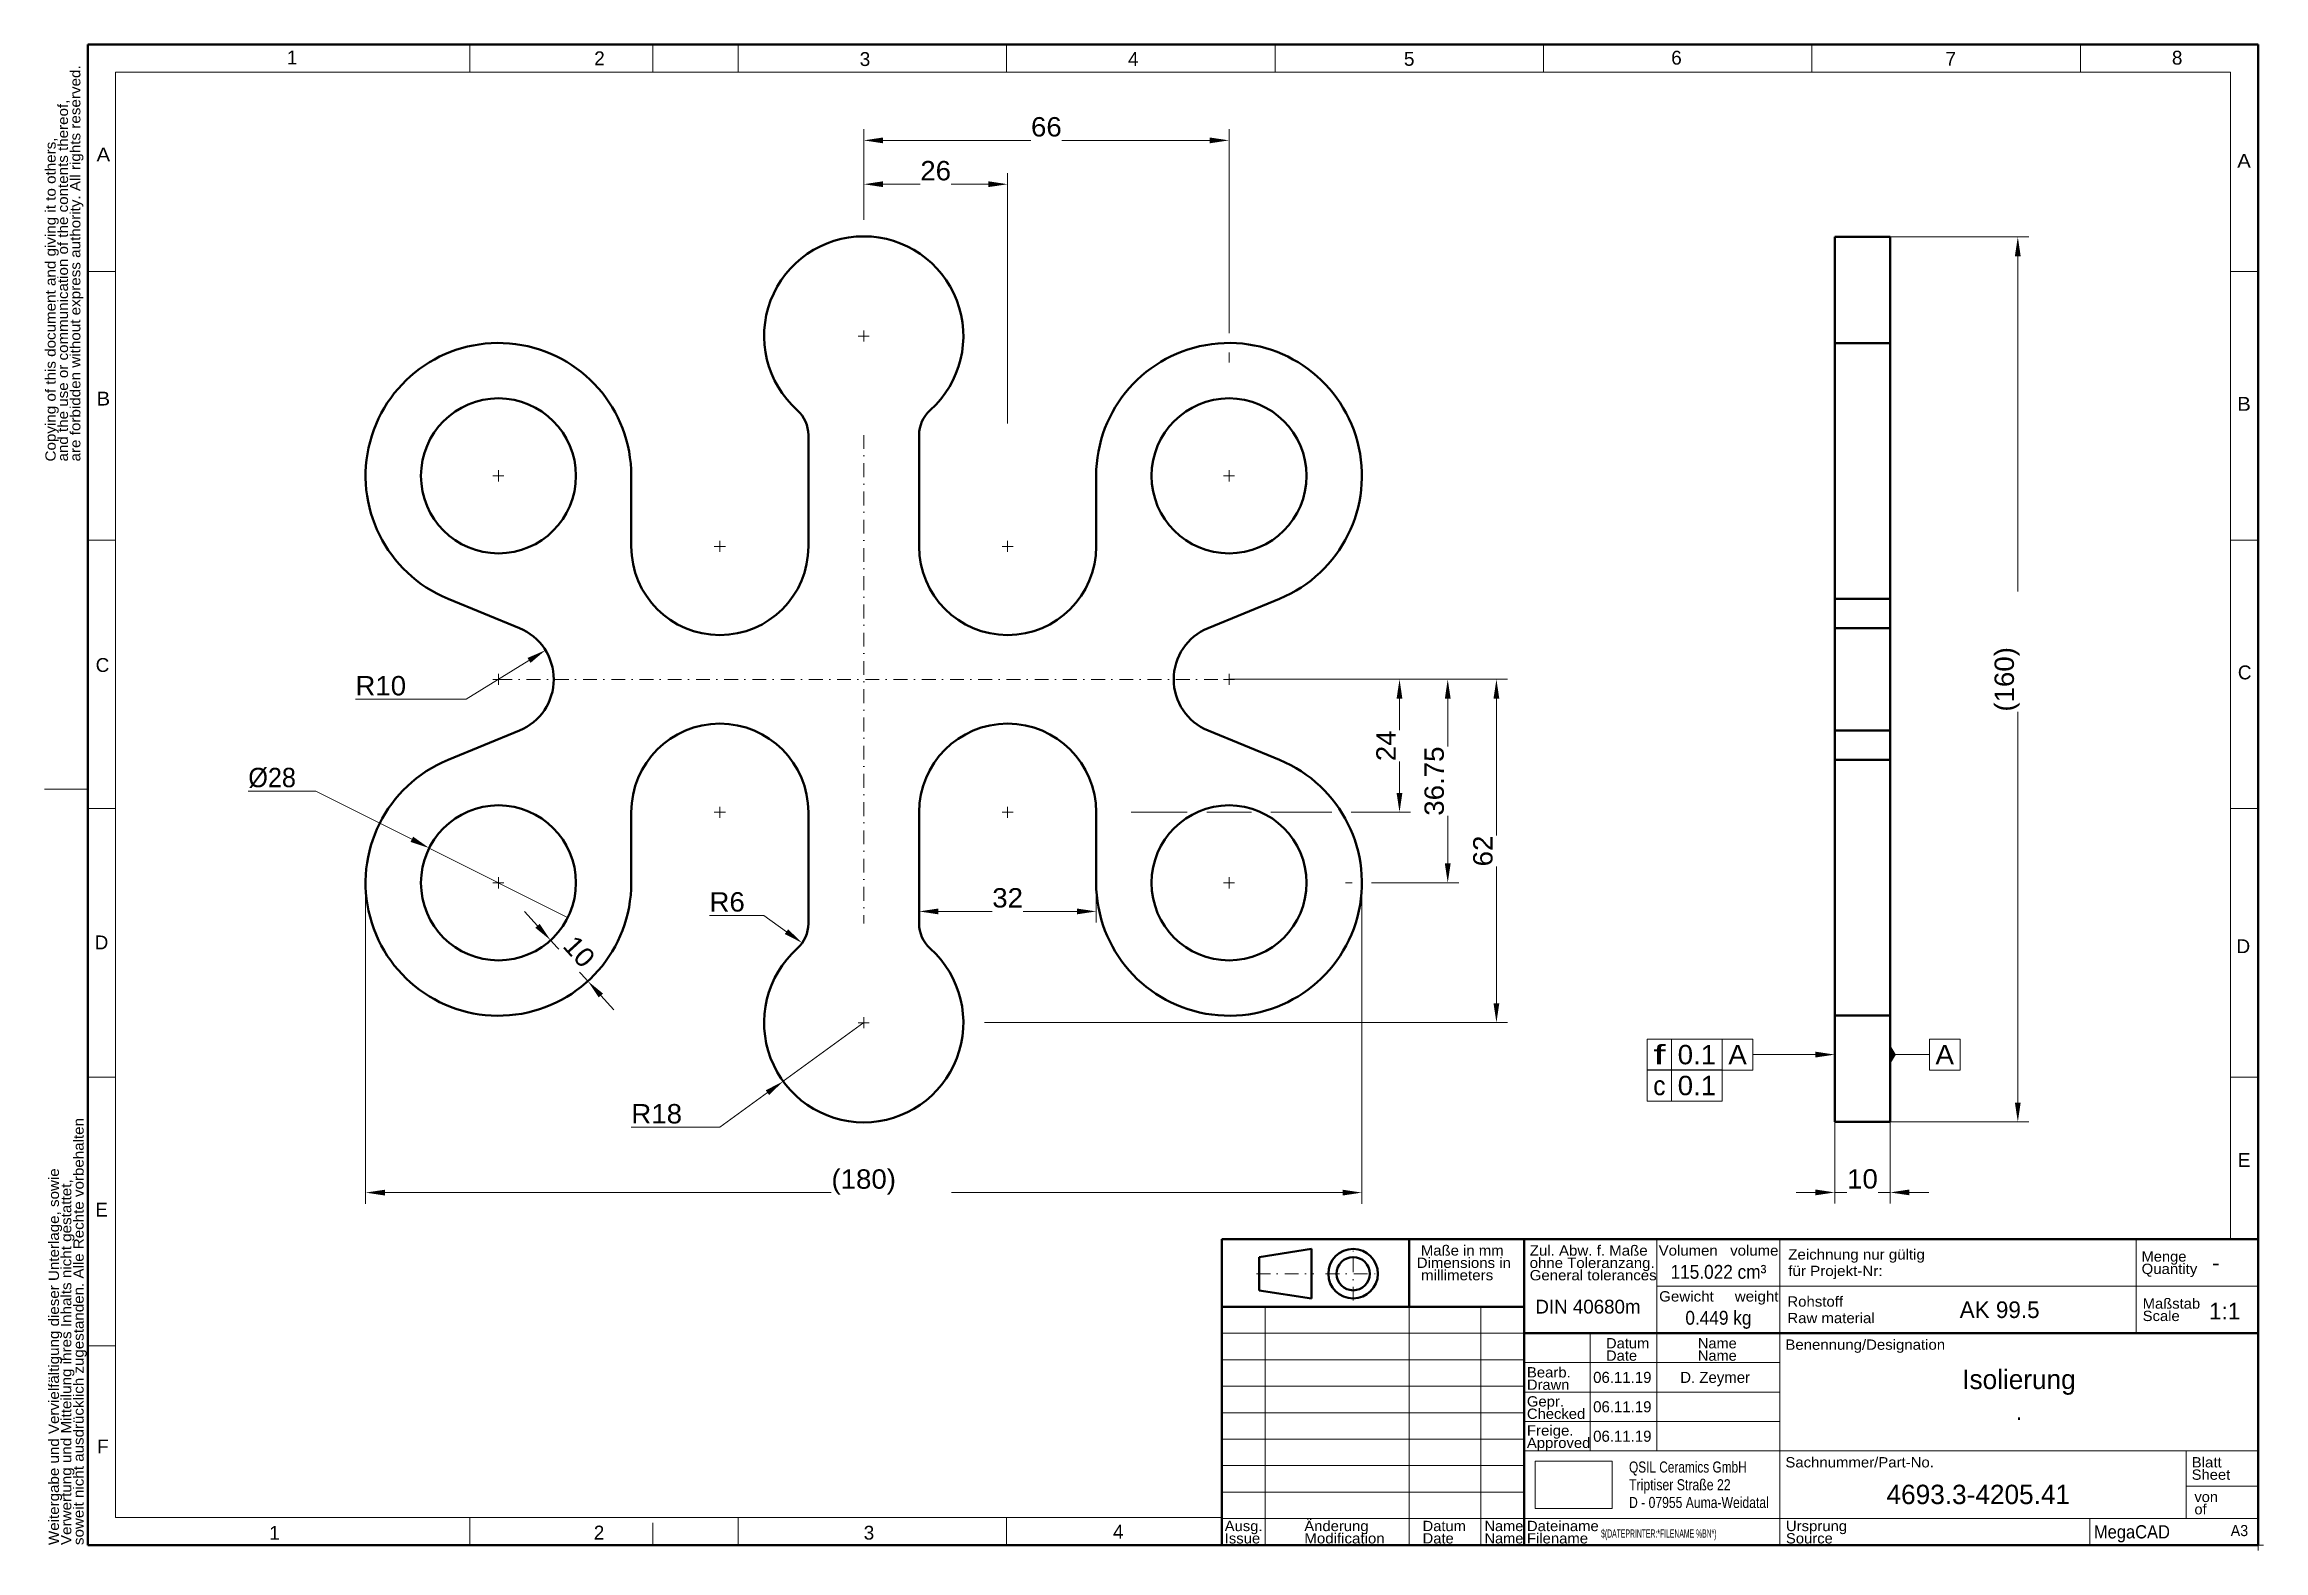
# Model space of a CAD drawing. Header units: millimetres. Extents: x -665 to -264, y 166 to 438.
import ezdxf
from ezdxf.enums import TextEntityAlignment as Align

# ---------------------------------------------------------------- set-up
doc = ezdxf.new("R2010")
doc.units = ezdxf.units.MM
doc.header["$LTSCALE"] = 5
doc.header["$PDMODE"] = 2
doc.header["$PDSIZE"] = 1
doc.linetypes.add('AUSGEZOGEN', pattern=[0])
doc.linetypes.add('DASHDOT', pattern=[1, 0.5, -0.25, 0, -0.25])
for name, color, linetype, true_color in [('Layer0', 9, 'Continuous', 0xc0c0c0), ('Layer1', 18, 'Continuous', 0x000000), ('Layer10', 18, 'Continuous', 0x000000), ('Layer100', 18, 'Continuous', 0x000000), ('Layer12', 18, 'Continuous', 0x000000), ('Layer15', 18, 'Continuous', 0x000000), ('Layer17', 18, 'Continuous', 0x000000), ('Layer30', 18, 'Continuous', 0x000000), ('Layer5', 18, 'Continuous', 0x000000), ('Layer6', 18, 'Continuous', 0x000000)]:
    doc.layers.add(name, color=color, linetype=linetype, true_color=true_color)
doc.styles.add('Arial', font='')
doc.styles.add('Frutiger Light', font='arial.ttf')
doc.styles.add('Open Sans', font='')
doc.styles.add('Toleranzfont', font='IGES1003.SHX')
doc.styles.get('Arial').set_extended_font_data('Arial')
doc.styles.get('Open Sans').set_extended_font_data('Arial')
doc.dimstyles.new('ISO-25', dxfattribs={"dimtxt": 2.5, "dimasz": 2.5, "dimexe": 1.25, "dimexo": 0.625, "dimtad": 1, "dimtxsty": 'Standard', "dimcen": 2.5, "dimadec": 0, "dimazin": 0, "dimtfac": 1, "dimtmove": 0, "dimatfit": 3, "dimfxl": 1, "dimarcsym": 0})
picture_1 = doc.add_image_def('image1.jpg', size_in_pixel=(1820, 1115))

msp = doc.modelspace()

# ---------------------------------------------------------------- texts
at = {"layer": 'Layer30', "color": 18, "linetype": 'AUSGEZOGEN', "lineweight": 18, "true_color": 0x000000, "style": 'Frutiger Light'}
for s, rotation, width, p, p2 in [('are forbidden without express authority. All rights reserved.', 90, 1.05714, (-658.453, 362.682), (-658.453, 434.223)), ('and the use or communication of the contents thereof,', 90, 1.052982, (-660.685, 362.682), (-660.685, 428.023)), ('Copying of this document and giving it to others,', 90, 1.055685, (-662.917, 362.682), (-662.917, 421.181)), ('soweit nicht ausdrücklich zugestanden. Alle Rechte vorbehalten', 90, 1.051996, (-657.856, 167), (-657.856, 244.116)), ('Weitergabe und Vervielfältigung dieser Unterlage, sowie', 90, 1.052363, (-662.32, 167), (-662.32, 235.029)), ('Verwertung und Mitteilung ihres Inhalts nicht gestattet,', 90, 1.056961, (-660.088, 167), (-660.088, 233.042)), (' Maße in mm', 0, 1.035405, (-417, 219.278), (-401.316, 219.278)), ('Zul. Abw. f. Maße', 0, 1.047792, (-396.6, 219.268), (-375.283, 219.268)), ('Volumen   volume', 0, 1.041412, (-373.299, 219.268), (-351.66, 219.268)), ('Dimensions in', 0, 1.04248, (-417, 217.046), (-400.005, 217.046)), (' millimeters', 0, 1.05196, (-417, 214.814), (-403.192, 214.814)), ('ohne Toleranzang.', 0, 1.042736, (-396.6, 217.036), (-374.028, 217.036)), ('General tolerances', 0, 1.045848, (-396.6, 214.804), (-373.661, 214.804)), ('für Projekt-Nr:', 0, 1.054652, (-349.888, 215.582), (-332.847, 215.582)), ('Zeichnung nur gültig', 0, 1.049381, (-349.888, 218.558), (-325.205, 218.558)), ('Quantity', 0, 1.040922, (-286.046, 215.954), (-275.982, 215.954)), ('Menge', 0, 1.020204, (-286.046, 218.186), (-277.949, 218.186)), ('Raw material', 0, 1.042036, (-350.052, 207.076), (-334.268, 207.076)), ('Rohstoff', 0, 1.04207, (-350.052, 210.052), (-339.977, 210.052)), ('Scale', 0, 1.029797, (-285.85, 207.454), (-279.163, 207.454)), ('Maßstab', 0, 1.028282, (-285.85, 209.686), (-275.465, 209.686)), ('Name', 0, 1.013658, (-366.209, 202.518), (-359.19, 202.518)), ('Name', 0, 1.013658, (-366.209, 200.286), (-359.19, 200.286)), ('Benennung/Designation', 0, 1.041516, (-350.4, 202.268), (-321.542, 202.268)), ('Drawn', 0, 1.023147, (-397.1, 195.036), (-389.425, 195.036)), ('Bearb.', 0, 1.034044, (-397.1, 197.268), (-389.191, 197.268)), ('Gepr.', 0, 1.029797, (-397.1, 192.018), (-390.413, 192.018)), ('Checked', 0, 1.02781, (-397.1, 189.786), (-386.57, 189.786)), ('Freige.', 0, 1.042099, (-397.1, 186.768), (-388.68, 186.768)), ('Approved', 0, 1.031625, (-397.1, 184.536), (-385.637, 184.536)), ('Sachnummer/Part-No.', 0, 1.038704, (-350.4, 181.018), (-323.575, 181.018)), ('Sheet', 0, 1.028308, (-277, 178.786), (-270.025, 178.786)), ('Blatt', 0, 1.045618, (-277, 181.018), (-271.568, 181.018)), ('von', 0, 1.016467, (-276.5, 174.768), (-272.246, 174.768)), ('of', 0, 1.015747, (-276.5, 172.536), (-274.301, 172.536)), ('Ausg.', 0, 1.029036, (-451.699, 169.518), (-444.868, 169.518)), ('Issue', 0, 1.032905, (-451.699, 167.286), (-445.29, 167.286)), ('Änderung', 0, 1.031153, (-437.32, 169.518), (-425.713, 169.518)), ('Modification', 0, 1.048175, (-437.32, 167.286), (-422.802, 167.286)), ('Datum', 0, 1.022613, (-415.947, 169.518), (-408.128, 169.518)), ('Date', 0, 1.024976, (-415.947, 167.286), (-410.327, 167.286)), ('Name', 0, 1.013658, (-404.764, 169.518), (-397.744, 169.518)), ('Name', 0, 1.013658, (-404.764, 167.286), (-397.744, 167.286)), ('Dateiname', 0, 1.033504, (-397.1, 169.518), (-384.126, 169.518)), ('Filename', 0, 1.034159, (-397.1, 167.286), (-386.059, 167.286)), ('Source', 0, 1.029057, (-350.3, 167.286), (-341.836, 167.286)), ('Ursprung', 0, 1.034159, (-350.3, 169.518), (-339.259, 169.518))]:
    msp.add_text(s, height=1.86, rotation=rotation, dxfattribs=dict(at, width=width)).set_placement(p, p2, align=Align.FIT)
at = {"layer": 'Layer30', "color": 18, "linetype": 'AUSGEZOGEN', "lineweight": 18, "true_color": 0x000000}
for s, height, style, width, p, p2 in [('1', 2.5, 'Arial', 0.979381, (-621.149, 434.378), (-619.249, 434.378)), ('2', 2.5, 'Arial', 0.979381, (-565.613, 434.237), (-563.713, 434.237)), ('3', 2.5, 'Arial', 0.979381, (-517.644, 434.101), (-515.744, 434.101)), ('4', 2.5, 'Arial', 0.979381, (-469.174, 434.117), (-467.274, 434.117)), ('5', 2.5, 'Arial', 0.979381, (-419.321, 434.14), (-417.421, 434.14)), ('6', 2.5, 'Arial', 0.979381, (-371.031, 434.351), (-369.131, 434.351)), ('7', 2.5, 'Arial', 0.979381, (-321.476, 434.14), (-319.576, 434.14)), ('8', 2.5, 'Arial', 0.979381, (-280.567, 434.351), (-278.667, 434.351)), ('A', 2.5, 'Arial', 1.059792, (-655.538, 416.862), (-653.072, 416.862)), ('A', 2.5, 'Arial', 1.059792, (-268.773, 415.723), (-266.307, 415.723)), ('B', 2.5, 'Arial', 1.059792, (-655.538, 372.789), (-653.072, 372.789)), ('B', 2.5, 'Arial', 1.059792, (-268.773, 371.834), (-266.307, 371.834)), ('C', 2.5, 'Arial', 0.978836, (-655.69, 324.675), (-653.223, 324.675)), ('C', 2.5, 'Arial', 0.978836, (-268.658, 323.337), (-266.191, 323.337)), ('D', 2.5, 'Arial', 0.978836, (-655.875, 274.582), (-653.408, 274.582)), ('D', 2.5, 'Arial', 0.978836, (-268.899, 273.889), (-266.432, 273.889)), ('E', 2.5, 'Arial', 0.973863, (-268.658, 235.297), (-266.391, 235.297)), ('E', 2.5, 'Arial', 0.973863, (-655.759, 226.331), (-653.493, 226.331)), ('Datum', 1.86, 'Frutiger Light', 1.022613, (-382.814, 202.518), (-374.995, 202.518)), ('Date', 1.86, 'Frutiger Light', 1.024976, (-382.814, 200.286), (-377.194, 200.286)), ('F', 2.5, 'Arial', 0.976944, (-655.421, 183.55), (-653.338, 183.55)), ('1', 2.5, 'Arial', 0.979381, (-624.312, 167.964), (-622.412, 167.964)), ('2', 2.5, 'Arial', 0.979381, (-565.692, 168.002), (-563.792, 168.002)), ('3', 2.5, 'Arial', 0.979381, (-516.924, 167.981), (-515.024, 167.981)), ('4', 2.5, 'Arial', 0.979381, (-471.886, 168.158), (-469.986, 168.158)), ('MegaCAD', 2.384, 'Frutiger Light', 0.89516, (-294.662, 168.199), (-280.923, 168.199))]:
    msp.add_text(s, height=height, dxfattribs=dict(at, style=style, width=width)).set_placement(p, p2, align=Align.FIT)

# ---------------------------------------------------------------- blocks, each defined once
blk = doc.blocks.new('*D1')
at = {"layer": 'Layer6', "linetype": 'AUSGEZOGEN', "lineweight": 18, "true_color": 0x000000}
for points in [[(-516.92, 412.75), (-513.42, 412.23), (-513.42, 413.28)], [(-490.92, 412.75), (-494.42, 413.28), (-494.42, 412.23)]]:
    blk.add_hatch(color=18, dxfattribs=at).paths.add_polyline_path(points, flags=0)
at = {"layer": 'Layer6', "color": 18, "linetype": 'AUSGEZOGEN', "lineweight": 18, "true_color": 0x000000}
for p, q in [((-516.92, 406.34), (-516.92, 414.75)), ((-490.92, 369.52), (-490.92, 414.75)), ((-513.42, 412.75), (-494.42, 412.75))]:
    blk.add_line(p, q, dxfattribs=at)
at = {"color": 18, "linetype": 'AUSGEZOGEN', "lineweight": 18, "true_color": 0x000000}
blk.add_wipeout([(-506.7, 412.4), (-501.15, 412.4), (-501.15, 418), (-506.7, 418)], dxfattribs=at).dxf.layer = 'Layer6'
at = {"layer": 'Layer6', "color": 18, "linetype": 'AUSGEZOGEN', "lineweight": 18, "true_color": 0x000000, "style": 'Arial', "width": 1.022938}
blk.add_text('26', height=3.5, dxfattribs=at).set_placement((-506.7, 413.45), (-501.15, 413.45), align=Align.FIT)
blk = doc.blocks.new('*D2')
at = {"layer": 'Layer6', "linetype": 'AUSGEZOGEN', "lineweight": 18, "true_color": 0x000000}
for points in [[(-516.92, 420.67), (-513.42, 420.14), (-513.42, 421.19)], [(-450.92, 420.67), (-454.42, 421.19), (-454.42, 420.14)]]:
    blk.add_hatch(color=18, dxfattribs=at).paths.add_polyline_path(points, flags=0)
at = {"layer": 'Layer6', "color": 18, "linetype": 'AUSGEZOGEN', "lineweight": 18, "true_color": 0x000000}
for p, q in [((-516.92, 414.5), (-516.92, 422.67)), ((-450.92, 385.84), (-450.92, 422.67)), ((-513.42, 420.67), (-454.42, 420.67)), ((-516.92, 406.48), (-516.92, 411)), ((-450.92, 380.57), (-450.92, 382.34))]:
    blk.add_line(p, q, dxfattribs=at)
at = {"color": 18, "linetype": 'AUSGEZOGEN', "lineweight": 18, "true_color": 0x000000}
blk.add_wipeout([(-486.7, 420.32), (-481.15, 420.32), (-481.15, 425.92), (-486.7, 425.92)], dxfattribs=at).dxf.layer = 'Layer6'
at = {"layer": 'Layer6', "color": 18, "linetype": 'AUSGEZOGEN', "lineweight": 18, "true_color": 0x000000, "style": 'Arial', "width": 1.022938}
blk.add_text('66', height=3.5, dxfattribs=at).set_placement((-486.7, 421.37), (-481.15, 421.37), align=Align.FIT)
blk = doc.blocks.new('*D3')
at = {"layer": 'Layer6', "linetype": 'AUSGEZOGEN', "lineweight": 18, "true_color": 0x000000}
for points in [[(-420.12, 323.34), (-420.65, 319.84), (-419.6, 319.84)], [(-420.12, 299.34), (-419.6, 302.84), (-420.65, 302.84)]]:
    blk.add_hatch(color=18, dxfattribs=at).paths.add_polyline_path(points, flags=0)
at = {"layer": 'Layer6', "color": 18, "linetype": 'AUSGEZOGEN', "lineweight": 18, "true_color": 0x000000}
for p, q in [((-450.92, 323.34), (-418.12, 323.34)), ((-420.12, 319.84), (-420.12, 302.84)), ((-468.58, 299.34), (-458.46, 299.34)), ((-454.96, 299.34), (-446.89, 299.34)), ((-443.39, 299.34), (-432.34, 299.34)), ((-428.84, 299.34), (-418.12, 299.34))]:
    blk.add_line(p, q, dxfattribs=at)
at = {"color": 18, "linetype": 'AUSGEZOGEN', "lineweight": 18, "true_color": 0x000000}
blk.add_wipeout([(-419.77, 308.56), (-419.77, 314.12), (-425.37, 314.12), (-425.37, 308.56)], dxfattribs=at).dxf.layer = 'Layer6'
at = {"layer": 'Layer6', "color": 18, "linetype": 'AUSGEZOGEN', "lineweight": 18, "true_color": 0x000000, "style": 'Arial', "width": 1.022938}
blk.add_text('24', height=3.5, rotation=90, dxfattribs=at).set_placement((-420.82, 308.56), (-420.82, 314.12), align=Align.FIT)
blk = doc.blocks.new('*D4')
at = {"layer": 'Layer6', "linetype": 'AUSGEZOGEN', "lineweight": 18, "true_color": 0x000000}
for points in [[(-411.41, 323.34), (-411.93, 319.84), (-410.88, 319.84)], [(-411.41, 286.59), (-410.88, 290.09), (-411.93, 290.09)]]:
    blk.add_hatch(color=18, dxfattribs=at).paths.add_polyline_path(points, flags=0)
at = {"layer": 'Layer6', "color": 18, "linetype": 'AUSGEZOGEN', "lineweight": 18, "true_color": 0x000000}
for p, q in [((-450.92, 323.34), (-421.87, 323.34)), ((-418.37, 323.34), (-409.41, 323.34)), ((-411.41, 319.84), (-411.41, 290.09)), ((-429.87, 286.59), (-428.67, 286.59)), ((-425.17, 286.59), (-409.41, 286.59))]:
    blk.add_line(p, q, dxfattribs=at)
at = {"color": 18, "linetype": 'AUSGEZOGEN', "lineweight": 18, "true_color": 0x000000}
blk.add_wipeout([(-411.06, 298.71), (-411.06, 311.21), (-416.66, 311.21), (-416.66, 298.71)], dxfattribs=at).dxf.layer = 'Layer6'
at = {"layer": 'Layer6', "color": 18, "linetype": 'AUSGEZOGEN', "lineweight": 18, "true_color": 0x000000, "style": 'Arial', "width": 1.022938}
blk.add_text('36.75', height=3.5, rotation=90, dxfattribs=at).set_placement((-412.11, 298.71), (-412.11, 311.21), align=Align.FIT)
blk = doc.blocks.new('*D5')
at = {"layer": 'Layer6', "linetype": 'AUSGEZOGEN', "lineweight": 18, "true_color": 0x000000}
for points in [[(-402.61, 323.34), (-403.14, 319.84), (-402.09, 319.84)], [(-402.61, 261.34), (-402.09, 264.84), (-403.14, 264.84)]]:
    blk.add_hatch(color=18, dxfattribs=at).paths.add_polyline_path(points, flags=0)
at = {"layer": 'Layer6', "color": 18, "linetype": 'AUSGEZOGEN', "lineweight": 18, "true_color": 0x000000}
for p, q in [((-411.41, 323.34), (-400.61, 323.34)), ((-402.61, 319.84), (-402.61, 264.84)), ((-495.1, 261.34), (-400.61, 261.34))]:
    blk.add_line(p, q, dxfattribs=at)
at = {"color": 18, "linetype": 'AUSGEZOGEN', "lineweight": 18, "true_color": 0x000000}
blk.add_wipeout([(-402.26, 289.56), (-402.26, 295.12), (-407.86, 295.12), (-407.86, 289.56)], dxfattribs=at).dxf.layer = 'Layer6'
at = {"layer": 'Layer6', "color": 18, "linetype": 'AUSGEZOGEN', "lineweight": 18, "true_color": 0x000000, "style": 'Arial', "width": 1.022938}
blk.add_text('62', height=3.5, rotation=90, dxfattribs=at).set_placement((-403.31, 289.56), (-403.31, 295.12), align=Align.FIT)
blk = doc.blocks.new('*D6')
at = {"layer": 'Layer6', "linetype": 'AUSGEZOGEN', "lineweight": 18, "true_color": 0x000000}
for points in [[(-506.92, 281.43), (-503.42, 280.9), (-503.42, 281.95)], [(-474.92, 281.43), (-478.42, 281.95), (-478.42, 280.9)]]:
    blk.add_hatch(color=18, dxfattribs=at).paths.add_polyline_path(points, flags=0)
at = {"layer": 'Layer6', "color": 18, "linetype": 'AUSGEZOGEN', "lineweight": 18, "true_color": 0x000000}
for p, q in [((-506.92, 289.28), (-506.92, 279.43)), ((-474.92, 286.59), (-474.92, 279.43)), ((-503.42, 281.43), (-478.42, 281.43))]:
    blk.add_line(p, q, dxfattribs=at)
at = {"color": 18, "linetype": 'AUSGEZOGEN', "lineweight": 18, "true_color": 0x000000}
blk.add_wipeout([(-493.7, 281.08), (-488.15, 281.08), (-488.15, 286.68), (-493.7, 286.68)], dxfattribs=at).dxf.layer = 'Layer6'
at = {"layer": 'Layer6', "color": 18, "linetype": 'AUSGEZOGEN', "lineweight": 18, "true_color": 0x000000, "style": 'Arial', "width": 1.022938}
blk.add_text('32', height=3.5, dxfattribs=at).set_placement((-493.7, 282.13), (-488.15, 282.13), align=Align.FIT)
blk = doc.blocks.new('*D7')
at = {"layer": 'Layer6', "linetype": 'AUSGEZOGEN', "lineweight": 18, "true_color": 0x000000}
for points in [[(-606.92, 230.65), (-603.42, 230.12), (-603.42, 231.17)], [(-426.92, 230.65), (-430.42, 231.17), (-430.42, 230.12)]]:
    blk.add_hatch(color=18, dxfattribs=at).paths.add_polyline_path(points, flags=0)
at = {"layer": 'Layer6', "color": 18, "linetype": 'AUSGEZOGEN', "lineweight": 18, "true_color": 0x000000}
for p, q in [((-606.92, 286.59), (-606.92, 228.65)), ((-426.92, 286.59), (-426.92, 228.65)), ((-603.42, 230.65), (-430.42, 230.65))]:
    blk.add_line(p, q, dxfattribs=at)
at = {"color": 18, "linetype": 'AUSGEZOGEN', "lineweight": 18, "true_color": 0x000000}
blk.add_wipeout([(-522.75, 230.3), (-511.1, 230.3), (-511.1, 235.9), (-522.75, 235.9)], dxfattribs=at).dxf.layer = 'Layer6'
at = {"layer": 'Layer6', "color": 18, "linetype": 'AUSGEZOGEN', "lineweight": 18, "true_color": 0x000000, "style": 'Arial', "width": 1.016129}
blk.add_text('(', height=3.5, dxfattribs=at).set_placement((-522.75, 231.35), (-521.09, 231.35), align=Align.FIT)
at = {"color": 18, "linetype": 'AUSGEZOGEN', "lineweight": 18, "true_color": 0x000000}
blk.add_wipeout([(-521.09, 230.3), (-509.45, 230.3), (-509.45, 235.9), (-521.09, 235.9)], dxfattribs=at).dxf.layer = 'Layer6'
at = {"layer": 'Layer6', "color": 18, "linetype": 'AUSGEZOGEN', "lineweight": 18, "true_color": 0x000000, "style": 'Arial', "width": 1.022938}
blk.add_text('180', height=3.5, dxfattribs=at).set_placement((-521.09, 231.35), (-512.76, 231.35), align=Align.FIT)
at = {"color": 18, "linetype": 'AUSGEZOGEN', "lineweight": 18, "true_color": 0x000000}
blk.add_wipeout([(-512.76, 230.3), (-501.11, 230.3), (-501.11, 235.9), (-512.76, 235.9)], dxfattribs=at).dxf.layer = 'Layer6'
at = {"layer": 'Layer6', "color": 18, "linetype": 'AUSGEZOGEN', "lineweight": 18, "true_color": 0x000000, "style": 'Arial', "width": 1.016129}
blk.add_text(')', height=3.5, dxfattribs=at).set_placement((-512.76, 231.35), (-511.1, 231.35), align=Align.FIT)
blk = doc.blocks.new('*D8')
at = {"layer": 'Layer6', "linetype": 'AUSGEZOGEN', "lineweight": 18, "true_color": 0x000000}
for points in [[(-308.41, 403.25), (-308.94, 399.75), (-307.89, 399.75)], [(-308.41, 243.42), (-307.89, 246.92), (-308.94, 246.92)]]:
    blk.add_hatch(color=18, dxfattribs=at).paths.add_polyline_path(points, flags=0)
at = {"layer": 'Layer6', "color": 18, "linetype": 'AUSGEZOGEN', "lineweight": 18, "true_color": 0x000000}
for p, q in [((-336.48, 403.25), (-306.41, 403.25)), ((-308.41, 246.92), (-308.41, 399.75)), ((-336.48, 243.42), (-306.41, 243.42))]:
    blk.add_line(p, q, dxfattribs=at)
at = {"color": 18, "linetype": 'AUSGEZOGEN', "lineweight": 18, "true_color": 0x000000}
blk.add_wipeout([(-308.06, 317.52), (-308.06, 329.16), (-313.66, 329.16), (-313.66, 317.52)], dxfattribs=at).dxf.layer = 'Layer6'
at = {"layer": 'Layer6', "color": 18, "linetype": 'AUSGEZOGEN', "lineweight": 18, "true_color": 0x000000, "style": 'Arial', "width": 1.016129}
blk.add_text('(', height=3.5, rotation=90, dxfattribs=at).set_placement((-309.11, 317.52), (-309.11, 319.17), align=Align.FIT)
at = {"color": 18, "linetype": 'AUSGEZOGEN', "lineweight": 18, "true_color": 0x000000}
blk.add_wipeout([(-308.06, 319.17), (-308.06, 330.81), (-313.66, 330.81), (-313.66, 319.17)], dxfattribs=at).dxf.layer = 'Layer6'
at = {"layer": 'Layer6', "color": 18, "linetype": 'AUSGEZOGEN', "lineweight": 18, "true_color": 0x000000, "style": 'Arial', "width": 1.022938}
blk.add_text('160', height=3.5, rotation=90, dxfattribs=at).set_placement((-309.11, 319.17), (-309.11, 327.5), align=Align.FIT)
at = {"color": 18, "linetype": 'AUSGEZOGEN', "lineweight": 18, "true_color": 0x000000}
blk.add_wipeout([(-308.06, 327.5), (-308.06, 339.15), (-313.66, 339.15), (-313.66, 327.5)], dxfattribs=at).dxf.layer = 'Layer6'
at = {"layer": 'Layer6', "color": 18, "linetype": 'AUSGEZOGEN', "lineweight": 18, "true_color": 0x000000, "style": 'Arial', "width": 1.016129}
blk.add_text(')', height=3.5, rotation=90, dxfattribs=at).set_placement((-309.11, 327.5), (-309.11, 329.16), align=Align.FIT)
blk = doc.blocks.new('*D9')
at = {"layer": 'Layer6', "linetype": 'AUSGEZOGEN', "lineweight": 18, "true_color": 0x000000}
for points in [[(-341.48, 230.68), (-344.98, 231.21), (-344.98, 230.16)], [(-331.48, 230.68), (-327.98, 230.16), (-327.98, 231.21)]]:
    blk.add_hatch(color=18, dxfattribs=at).paths.add_polyline_path(points, flags=0)
at = {"layer": 'Layer6', "color": 18, "linetype": 'AUSGEZOGEN', "lineweight": 18, "true_color": 0x000000}
for p, q in [((-341.48, 243.42), (-341.48, 228.68)), ((-331.48, 243.42), (-331.48, 228.68)), ((-344.98, 230.68), (-348.48, 230.68)), ((-341.48, 230.68), (-331.48, 230.68)), ((-327.98, 230.68), (-324.48, 230.68))]:
    blk.add_line(p, q, dxfattribs=at)
at = {"color": 18, "linetype": 'AUSGEZOGEN', "lineweight": 18, "true_color": 0x000000}
blk.add_wipeout([(-339.26, 230.33), (-333.7, 230.33), (-333.7, 235.93), (-339.26, 235.93)], dxfattribs=at).dxf.layer = 'Layer6'
at = {"layer": 'Layer6', "color": 18, "linetype": 'AUSGEZOGEN', "lineweight": 18, "true_color": 0x000000, "style": 'Arial', "width": 1.022938}
blk.add_text('10', height=3.5, dxfattribs=at).set_placement((-339.26, 231.38), (-333.7, 231.38), align=Align.FIT)
blk = doc.blocks.new('DimBlk_nNn09')
at = {"layer": 'Layer6', "linetype": 'AUSGEZOGEN', "lineweight": 18, "true_color": 0x000000}
blk.add_hatch(color=18, dxfattribs=at).paths.add_polyline_path([(-574.42, 328.6), (-577.67, 327.2), (-577.12, 326.31)], flags=0)
at = {"layer": 'Layer6', "color": 18, "linetype": 'AUSGEZOGEN', "lineweight": 18, "true_color": 0x000000}
blk.add_line((-577.4, 326.76), (-588.74, 319.74), dxfattribs=at)
at = {"color": 18, "linetype": 'AUSGEZOGEN', "lineweight": 18, "true_color": 0x000000}
blk.add_wipeout([(-608.77, 319.39), (-599.6, 319.39), (-599.6, 324.99), (-608.77, 324.99)], dxfattribs=at).dxf.layer = 'Layer6'
at = {"layer": 'Layer6', "color": 18, "linetype": 'AUSGEZOGEN', "lineweight": 18, "true_color": 0x000000}
blk.add_line((-588.74, 319.74), (-608.77, 319.74), dxfattribs=at)
at = {"layer": 'Layer6', "color": 18, "linetype": 'AUSGEZOGEN', "lineweight": 18, "true_color": 0x000000, "style": 'Arial', "width": 1.02375}
blk.add_text('R10', height=3.5, dxfattribs=at).set_placement((-608.77, 320.44), (-599.6, 320.44), align=Align.FIT)
blk = doc.blocks.new('DimBlk_nNn010')
at = {"layer": 'Layer6', "linetype": 'AUSGEZOGEN', "lineweight": 18, "true_color": 0x000000}
blk.add_hatch(color=18, dxfattribs=at).paths.add_polyline_path([(-595.43, 292.87), (-598.32, 294.92), (-598.8, 293.98)], flags=0)
at = {"layer": 'Layer6', "color": 18, "linetype": 'AUSGEZOGEN', "lineweight": 18, "true_color": 0x000000}
for p, q in [((-598.56, 294.45), (-615.89, 303.16)), ((-570.42, 280.3), (-595.43, 292.87))]:
    blk.add_line(p, q, dxfattribs=at)
at = {"color": 18, "linetype": 'AUSGEZOGEN', "lineweight": 18, "true_color": 0x000000}
blk.add_wipeout([(-628.11, 302.81), (-619.51, 302.81), (-619.51, 308.41), (-628.11, 308.41)], dxfattribs=at).dxf.layer = 'Layer6'
at = {"layer": 'Layer6', "color": 18, "linetype": 'AUSGEZOGEN', "lineweight": 18, "true_color": 0x000000}
blk.add_line((-615.89, 303.16), (-628.11, 303.16), dxfattribs=at)
at = {"layer": 'Layer6', "color": 18, "linetype": 'AUSGEZOGEN', "lineweight": 18, "true_color": 0x000000, "style": 'Arial', "width": 0.931387}
blk.add_text('%%c28', height=3.5, dxfattribs=at).set_placement((-628.11, 303.86), (-619.51, 303.86), align=Align.FIT)
blk = doc.blocks.new('*D12')
at = {"layer": 'Layer6', "linetype": 'AUSGEZOGEN', "lineweight": 18, "true_color": 0x000000}
for points in [[(-573.5, 276.23), (-575.47, 279.17), (-576.25, 278.47)], [(-566.77, 268.84), (-564.8, 265.89), (-564.03, 266.6)]]:
    blk.add_hatch(color=18, dxfattribs=at).paths.add_polyline_path(points, flags=0)
at = {"layer": 'Layer6', "color": 18, "linetype": 'AUSGEZOGEN', "lineweight": 18, "true_color": 0x000000}
for p, q in [((-575.86, 278.82), (-578.21, 281.41)), ((-573.5, 276.23), (-566.77, 268.84)), ((-573.5, 276.23), (-573.5, 276.23)), ((-566.77, 268.84), (-566.77, 268.84)), ((-564.42, 266.25), (-562.06, 263.66))]:
    blk.add_line(p, q, dxfattribs=at)
at = {"color": 18, "linetype": 'AUSGEZOGEN', "lineweight": 18, "true_color": 0x000000}
blk.add_wipeout([(-572.26, 274.35), (-568.53, 270.24), (-564.38, 274.01), (-568.12, 278.12)], dxfattribs=at).dxf.layer = 'Layer6'
at = {"layer": 'Layer6', "color": 18, "linetype": 'AUSGEZOGEN', "lineweight": 18, "true_color": 0x000000, "style": 'Arial', "width": 1.022938}
blk.add_text('10', height=3.5, rotation=312.3023, dxfattribs=at).set_placement((-571.49, 275.06), (-567.75, 270.95), align=Align.FIT)
blk = doc.blocks.new('DimBlk_nNn012')
at = {"layer": 'Layer6', "linetype": 'AUSGEZOGEN', "lineweight": 18, "true_color": 0x000000}
blk.add_hatch(color=18, dxfattribs=at).paths.add_polyline_path([(-531.48, 250.75), (-534.62, 249.12), (-534.01, 248.27)], flags=0)
at = {"layer": 'Layer6', "color": 18, "linetype": 'AUSGEZOGEN', "lineweight": 18, "true_color": 0x000000}
for p, q in [((-516.92, 261.34), (-531.48, 250.75)), ((-534.32, 248.7), (-542.92, 242.44))]:
    blk.add_line(p, q, dxfattribs=at)
at = {"color": 18, "linetype": 'AUSGEZOGEN', "lineweight": 18, "true_color": 0x000000}
blk.add_wipeout([(-558.92, 242.09), (-549.75, 242.09), (-549.75, 247.69), (-558.92, 247.69)], dxfattribs=at).dxf.layer = 'Layer6'
at = {"layer": 'Layer6', "color": 18, "linetype": 'AUSGEZOGEN', "lineweight": 18, "true_color": 0x000000}
blk.add_line((-542.92, 242.44), (-558.92, 242.44), dxfattribs=at)
at = {"layer": 'Layer6', "color": 18, "linetype": 'AUSGEZOGEN', "lineweight": 18, "true_color": 0x000000, "style": 'Arial', "width": 1.02375}
blk.add_text('R18', height=3.5, dxfattribs=at).set_placement((-558.92, 243.14), (-549.75, 243.14), align=Align.FIT)
blk = doc.blocks.new('DimBlk_nNn013')
at = {"layer": 'Layer6', "linetype": 'AUSGEZOGEN', "lineweight": 18, "true_color": 0x000000}
blk.add_hatch(color=18, dxfattribs=at).paths.add_polyline_path([(-330.43, 255.57), (-331.48, 253.82), (-331.48, 257.32)], flags=0)
at = {"layer": 'Layer6', "color": 18, "linetype": 'AUSGEZOGEN', "lineweight": 18, "true_color": 0x000000}
for p, q in [((-318.85, 258.37), (-324.38, 258.37)), ((-324.38, 258.37), (-324.38, 252.77)), ((-318.85, 252.77), (-318.85, 258.37)), ((-330.43, 255.57), (-324.38, 255.57)), ((-324.38, 252.77), (-318.85, 252.77))]:
    blk.add_line(p, q, dxfattribs=at)
at = {"layer": 'Layer6', "color": 18, "linetype": 'AUSGEZOGEN', "lineweight": 18, "true_color": 0x000000, "style": 'Arial', "width": 1.021804}
blk.add_text('A', height=3.5, dxfattribs=at).set_placement((-323.28, 253.82), (-319.95, 253.82), align=Align.FIT)
blk = doc.blocks.new('DimBlk_nNn014')
at = {"layer": 'Layer6', "linetype": 'AUSGEZOGEN', "lineweight": 18, "true_color": 0x000000}
blk.add_hatch(color=18, dxfattribs=at).paths.add_polyline_path([(-341.48, 255.57), (-344.98, 256.1), (-344.98, 255.05)], flags=0)
at = {"layer": 'Layer6', "color": 18, "linetype": 'AUSGEZOGEN', "lineweight": 18, "true_color": 0x000000}
for p, q in [((-356.28, 258.37), (-375.38, 258.37)), ((-375.38, 258.37), (-375.38, 252.77)), ((-370.97, 252.77), (-370.97, 258.37)), ((-361.82, 252.77), (-361.82, 258.37)), ((-356.28, 252.77), (-356.28, 258.37)), ((-375.38, 252.77), (-356.28, 252.77)), ((-344.98, 255.57), (-356.28, 255.57))]:
    blk.add_line(p, q, dxfattribs=at)
for s, style, width, p, p2 in [('f', 'Toleranzfont', 0.945, (-374.27, 253.82), (-372.07, 253.82)), ('0.1', 'Arial', 1.022938, (-369.86, 253.82), (-362.92, 253.82)), ('A', 'Arial', 1.021804, (-360.71, 253.82), (-357.38, 253.82))]:
    blk.add_text(s, height=3.5, dxfattribs=dict(at, style=style, width=width)).set_placement(p, p2, align=Align.FIT)
blk = doc.blocks.new('DimBlk_nNn015')
at = {"layer": 'Layer6', "color": 18, "linetype": 'AUSGEZOGEN', "lineweight": 18, "true_color": 0x000000}
for p, q in [((-361.81, 252.79), (-375.37, 252.79)), ((-375.37, 252.79), (-375.37, 247.19)), ((-370.96, 247.19), (-370.96, 252.79)), ((-361.81, 247.19), (-361.81, 252.79)), ((-375.37, 247.19), (-361.81, 247.19))]:
    blk.add_line(p, q, dxfattribs=at)
for s, style, width, p, p2 in [('c', 'Toleranzfont', 0.945, (-374.27, 248.24), (-372.07, 248.24)), ('0.1', 'Arial', 1.022938, (-369.86, 248.24), (-362.92, 248.24))]:
    blk.add_text(s, height=3.5, dxfattribs=dict(at, style=style, width=width)).set_placement(p, p2, align=Align.FIT)
blk = doc.blocks.new('DimBlk_nNn016')
at = {"layer": 'Layer6', "linetype": 'AUSGEZOGEN', "lineweight": 18, "true_color": 0x000000}
blk.add_hatch(color=18, dxfattribs=at).paths.add_polyline_path([(-528.04, 275.74), (-530.58, 278.2), (-531.19, 277.35)], flags=0)
at = {"layer": 'Layer6', "color": 18, "linetype": 'AUSGEZOGEN', "lineweight": 18, "true_color": 0x000000}
blk.add_line((-530.89, 277.77), (-534.98, 280.7), dxfattribs=at)
at = {"color": 18, "linetype": 'AUSGEZOGEN', "lineweight": 18, "true_color": 0x000000}
blk.add_wipeout([(-544.8, 280.35), (-538.41, 280.35), (-538.41, 285.95), (-544.8, 285.95)], dxfattribs=at).dxf.layer = 'Layer6'
at = {"layer": 'Layer6', "color": 18, "linetype": 'AUSGEZOGEN', "lineweight": 18, "true_color": 0x000000}
blk.add_line((-534.98, 280.7), (-544.8, 280.7), dxfattribs=at)
at = {"layer": 'Layer6', "color": 18, "linetype": 'AUSGEZOGEN', "lineweight": 18, "true_color": 0x000000, "style": 'Arial', "width": 1.024103}
blk.add_text('R6', height=3.5, dxfattribs=at).set_placement((-544.8, 281.4), (-538.41, 281.4), align=Align.FIT)

# ---------------------------------------------------------------- linework, layer by layer
at = {"layer": 'Layer0', "color": 18, "linetype": 'AUSGEZOGEN', "lineweight": 18, "true_color": 0x000000}
msp.add_point((-265, 167), dxfattribs=at)
msp.add_point((-265, 167), dxfattribs=at)
at = {"layer": 'Layer1', "color": 18, "linetype": 'DASHDOT', "lineweight": 18, "true_color": 0x000000}
for p, q in [((-516.924, 367.448), (-516.924, 279.225)), ((-582.924, 323.337), (-450.924, 323.337))]:
    msp.add_line(p, q, dxfattribs=at)
for p in [(-516.924, 385.337), (-582.924, 360.087), (-450.924, 360.087), (-542.924, 347.337), (-490.924, 347.337), (-542.924, 299.337), (-490.924, 299.337), (-582.924, 286.587), (-450.924, 286.587), (-516.924, 261.337)]:
    msp.add_point(p, dxfattribs=at)
at = {"layer": 'Layer10', "color": 18, "linetype": 'AUSGEZOGEN', "lineweight": 50, "true_color": 0x000000}
for p, q in [((-265, 438), (-657.1, 438)), ((-657.1, 438), (-657.1, 167)), ((-265, 167), (-265, 438)), ((-452.199, 222.25), (-452.199, 166.999)), ((-265, 222.25), (-452.199, 222.25)), ((-418.4, 222.25), (-418.4, 210.031)), ((-397.6, 222.25), (-397.6, 167)), ((-265, 222.25), (-265, 167)), ((-445.5, 219), (-436, 220.472)), ((-445.5, 213), (-445.5, 219)), ((-436, 211.528), (-436, 220.472)), ((-436, 211.528), (-445.5, 213)), ((-397.6, 210.031), (-452.199, 210.031)), ((-265, 205.25), (-397.6, 205.25)), ((-657.1, 167), (-265, 167)), ((-265, 167), (-452.199, 166.999)), ((-452.199, 167), (-265, 167))]:
    msp.add_line(p, q, dxfattribs=at)
for radius in [4.472, 3]:
    msp.add_circle((-428.5, 216), radius, dxfattribs=at)
at = {"layer": 'Layer12', "color": 18, "linetype": 'DASHDOT', "lineweight": 18, "true_color": 0x000000}
for p, q in [((-428.5, 211.16), (-428.5, 220.934)), ((-445.957, 216), (-435.572, 216)), ((-433.479, 216), (-423.546, 216))]:
    msp.add_line(p, q, dxfattribs=at)
at = {"layer": 'Layer15', "color": 18, "linetype": 'AUSGEZOGEN', "lineweight": 18, "true_color": 0x000000}
for p, q in [((-588.1, 438), (-588.1, 433)), ((-555, 433), (-555, 438)), ((-539.6, 438), (-539.6, 433)), ((-491.1, 438), (-491.1, 433)), ((-442.6, 438), (-442.6, 433)), ((-394.1, 438), (-394.1, 433)), ((-345.6, 438), (-345.6, 433)), ((-297.1, 438), (-297.1, 433)), ((-270, 433), (-652.1, 433)), ((-652.1, 433), (-652.1, 172)), ((-270, 222.25), (-270, 433)), ((-652.1, 397), (-657.1, 397)), ((-652.1, 397), (-657.1, 397)), ((-265, 397), (-270, 397)), ((-652.1, 348.5), (-657.1, 348.5)), ((-265, 348.5), (-270, 348.5)), ((-657.101, 303.5), (-664.957, 303.5)), ((-652.1, 300), (-657.1, 300)), ((-265, 300), (-270, 300)), ((-652.1, 251.5), (-657.1, 251.5)), ((-265, 251.5), (-270, 251.5)), ((-373.6, 222.25), (-373.6, 184)), ((-351.4, 222.25), (-351.4, 167)), ((-287.025, 222.25), (-287.025, 205.25)), ((-265, 213.75), (-351.4, 213.75)), ((-444.4, 210.031), (-444.4, 167)), ((-418.4, 210.031), (-418.4, 167)), ((-405.4, 210.031), (-405.4, 167)), ((-397.6, 205.25), (-452.199, 205.25)), ((-385.699, 205.25), (-385.699, 184)), ((-652.1, 203), (-657.1, 203)), ((-397.6, 200.469), (-452.199, 200.469)), ((-351.4, 199.938), (-397.6, 199.938)), ((-397.6, 195.688), (-452.199, 195.688)), ((-351.4, 194.625), (-397.6, 194.625)), ((-397.6, 190.906), (-452.199, 190.906)), ((-351.4, 189.312), (-397.6, 189.312)), ((-397.6, 186.125), (-452.199, 186.125)), ((-397.6, 181.344), (-452.199, 181.344)), ((-351.4, 184), (-397.6, 184)), ((-265, 184), (-351.4, 184)), ((-278, 184), (-278, 171.781)), ((-397.6, 176.562), (-452.199, 176.562)), ((-265, 177.625), (-278, 177.625)), ((-652.1, 172), (-452.199, 172)), ((-588.1, 172), (-588.1, 167)), ((-555, 167), (-555, 171)), ((-539.6, 172), (-539.6, 167)), ((-491.1, 172), (-491.1, 167)), ((-397.6, 171.781), (-452.199, 171.781)), ((-265, 171.781), (-397.6, 171.781)), ((-295.416, 171.781), (-295.416, 167))]:
    msp.add_line(p, q, dxfattribs=at)
at = {"layer": 'Layer17', "color": 18, "linetype": 'AUSGEZOGEN', "lineweight": 50, "true_color": 0x000000}
for p, q in [((-331.48, 403.253), (-341.48, 403.253)), ((-341.48, 403.253), (-341.48, 384.033)), ((-331.48, 403.253), (-331.48, 384.033)), ((-331.48, 384.033), (-341.48, 384.033)), ((-341.48, 384.033), (-341.48, 337.883)), ((-331.48, 384.033), (-331.48, 337.883)), ((-526.924, 367.448), (-526.924, 347.337)), ((-506.924, 347.337), (-506.924, 367.448)), ((-558.924, 347.337), (-558.924, 360.087)), ((-474.924, 360.087), (-474.924, 347.337)), ((-592.033, 337.883), (-579.128, 332.588)), ((-454.719, 332.588), (-441.815, 337.883)), ((-341.48, 337.883), (-331.48, 337.883)), ((-341.48, 337.883), (-341.48, 332.588)), ((-331.48, 332.588), (-331.48, 337.883)), ((-331.48, 332.588), (-341.48, 332.588)), ((-341.48, 314.085), (-341.48, 332.588)), ((-331.48, 314.085), (-331.48, 332.588)), ((-579.128, 314.085), (-592.033, 308.791)), ((-441.815, 308.791), (-454.719, 314.085)), ((-341.48, 314.085), (-331.48, 314.085)), ((-341.48, 314.085), (-341.48, 308.791)), ((-331.48, 308.791), (-331.48, 314.085)), ((-341.48, 308.791), (-331.48, 308.791)), ((-341.48, 262.641), (-341.48, 308.791)), ((-331.48, 262.641), (-331.48, 308.791)), ((-558.924, 286.587), (-558.924, 299.337)), ((-526.924, 299.337), (-526.924, 279.225)), ((-506.924, 279.225), (-506.924, 299.337)), ((-474.924, 299.337), (-474.924, 286.587)), ((-341.48, 262.641), (-331.48, 262.641)), ((-341.48, 243.42), (-341.48, 262.641)), ((-331.48, 243.42), (-331.48, 262.641)), ((-341.48, 243.42), (-331.48, 243.42))]:
    msp.add_line(p, q, dxfattribs=at)
for centre in [(-582.924, 360.087), (-450.924, 360.087), (-582.924, 286.587), (-450.924, 286.587)]:
    msp.add_circle(centre, 14, dxfattribs=at)
for centre, radius, start, end in [((-516.924, 385.337), 18, 311.81031, 228.18969), ((-582.924, 360.087), 24, 0, 247.69401), ((-450.924, 360.087), 24, 292.30599, 180), ((-532.924, 367.448), 6, 0, 48.18969), ((-500.924, 367.448), 6, 131.81031, 180), ((-542.924, 347.337), 16, 180, 0), ((-490.924, 347.337), 16, 180, 0), ((-582.924, 323.337), 10, 292.30599, 67.69401), ((-450.924, 323.337), 10, 112.30599, 247.69401), ((-542.924, 299.337), 16, 0, 180), ((-490.924, 299.337), 16, 0, 180), ((-582.924, 286.587), 24, 112.30599, 360), ((-450.924, 286.587), 24, 180, 67.69401), ((-532.924, 279.225), 6, 311.81031, 0), ((-500.924, 279.225), 6, 180, 228.18969), ((-516.924, 261.337), 18, 131.81031, 48.18969)]:
    msp.add_arc(centre, radius, start, end, dxfattribs=at)

# ---------------------------------------------------------------- block references
for name in ['DimBlk_nNn014', 'DimBlk_nNn015']:
    msp.add_blockref(name, (0, 0))

msp.set_redraw_order([(e.dxf.handle, doc.entitydb.next_handle()) for e in msp.query("TEXT MTEXT ATTDEF DIMENSION ARC_DIMENSION")])  # texts and dimensions are drawn at this point

# ---------------------------------------------------------------- pictures from other files: only their frames are drawn
at = {"layer": 'Layer0', "color": 18, "linetype": 'AUSGEZOGEN', "lineweight": 18, "true_color": 0x000000}
image = msp.add_image(picture_1, insert=(-395.6, 173.62), size_in_units=(13.874, 8.5), dxfattribs=at)
image.dxf.flags = 7

# ---------------------------------------------------------------- wipeouts: each hides what was drawn before it
at = {"color": 18, "linetype": 'AUSGEZOGEN', "lineweight": 18, "true_color": 0x000000}
for points in [[(-395.572, 208.059), (-376.572, 208.059), (-376.572, 212.059), (-395.572, 212.059)], [(-318.449, 194.122), (-297.951, 194.122), (-297.951, 199.722), (-318.449, 199.722)]]:
    msp.add_wipeout(points, dxfattribs=at).dxf.layer = 'Layer100'

# ---------------------------------------------------------------- next in the draw order: block references
msp.add_blockref('DimBlk_nNn09', (0, 0))

# ---------------------------------------------------------------- next in the draw order: texts
at = {"layer": 'Layer100', "color": 18, "linetype": 'AUSGEZOGEN', "lineweight": 18, "true_color": 0x000000, "style": 'Arial'}
for s, height, width, p, p2 in [('DIN 40680m', 2.5, 0.969982, (-395.572, 208.809), (-376.572, 208.809)), ('Isolierung', 3.5, 0.967868, (-318.449, 195.172), (-297.951, 195.172))]:
    msp.add_text(s, height=height, dxfattribs=dict(at, width=width)).set_placement(p, p2, align=Align.FIT)

# ---------------------------------------------------------------- next in the draw order: dimensions: what is measured, and where the dimension line sits
at = {"layer": 'Layer6', "color": 18, "linetype": 'AUSGEZOGEN', "lineweight": 18, "true_color": 0x000000}
dim = msp.add_linear_dim(base=(-490.924, 412.754), p1=(-516.924, 406.344), p2=(-490.924, 369.517), dimstyle='ISO-25', override={"dimtxt": 3.5, "dimasz": 3.5, "dimexe": 2.5, "dimgap": 0.5, "dimtad": 1, "dimjust": 0, "dimdec": 2, "dimzin": 8, "dimpost": '<>', "dimtxsty": 'Arial', "dimsah": 1, "dimclrd": 18, "dimclre": 18, "dimclrt": 18, "dimadec": 2}, dxfattribs=at)
dim.commit()
dim.dimension.update_dxf_attribs({"geometry": '*D1', "text_midpoint": (-503.924, 415.204)})
for base, p1, p2, angle, override, picture, middle in [((-308.414, 403.253), (-336.48, 243.42), (-336.48, 403.253), 90, {"dimtxt": 3.5, "dimasz": 3.5, "dimexe": 2.5, "dimgap": 0.5, "dimtad": 1, "dimjust": 0, "dimdec": 0, "dimzin": 8, "dimpost": '<>', "dimtxsty": 'Arial', "dimsah": 1, "dimclrd": 18, "dimclre": 18, "dimclrt": 18, "dimadec": 0}, '*D8', (-310.864, 323.337)), ((-420.124, 299.337), (-450.924, 323.337), (-468.581, 299.337), 270, {"dimtxt": 3.5, "dimasz": 3.5, "dimexe": 2.5, "dimgap": 0.5, "dimtad": 1, "dimjust": 0, "dimdec": 2, "dimzin": 8, "dimpost": '<>', "dimtxsty": 'Arial', "dimsah": 1, "dimclrd": 18, "dimclre": 18, "dimclrt": 18, "dimadec": 2}, '*D3', (-422.574, 311.337))]:
    dim = msp.add_linear_dim(base=base, p1=p1, p2=p2, angle=angle, dimstyle='ISO-25', override=override, dxfattribs=at)
    dim.commit()
    dim.dimension.update_dxf_attribs({"geometry": picture, "text_midpoint": middle, "text_rotation": 90})

# ---------------------------------------------------------------- next in the draw order: wipeouts: each hides what was drawn before it
at = {"color": 18, "linetype": 'AUSGEZOGEN', "lineweight": 18, "true_color": 0x000000}
for points, layer in [([(-371.156, 214.338), (-353.844, 214.338), (-353.844, 218.338), (-371.156, 218.338)], 'Layer100'), ([(-273.301, 215.6), (-271.957, 215.6), (-271.957, 220.4), (-273.301, 220.4)], 'Layer100'), ([(-368.474, 206.041), (-356.526, 206.041), (-356.526, 210.041), (-368.474, 210.041)], 'Layer100'), ([(-318.91, 207.1), (-304.474, 207.1), (-304.474, 211.9), (-318.91, 211.9)], 'Layer100'), ([(-273.856, 206.857), (-268.214, 206.857), (-268.214, 211.657), (-273.856, 211.657)], 'Layer100'), ([(-385.131, 195.681), (-374.6, 195.681), (-374.6, 198.881), (-385.131, 198.881)], 'Layer100'), ([(-369.404, 195.681), (-356.784, 195.681), (-356.784, 198.881), (-369.404, 198.881)], 'Layer100'), ([(-385.131, 190.369), (-374.6, 190.369), (-374.6, 193.569), (-385.131, 193.569)], 'Layer100'), ([(-385.131, 185.056), (-374.6, 185.056), (-374.6, 188.256), (-385.131, 188.256)], 'Layer100'), ([(-332.131, 173.346), (-298.971, 173.346), (-298.971, 178.946), (-332.131, 178.946)], 'Layer100'), ([(-383.695, 167.881), (-378.22, 167.881), (-378.22, 170.281), (-383.695, 170.281)], 'Layer100'), ([(-269.95, 168.015), (-266.795, 168.015), (-266.795, 171.215), (-269.95, 171.215)], 'Layer100'), ([(-378.651, 179.491), (-353.4, 179.491), (-353.4, 182.691), (-378.651, 182.691)], 'Layer5')]:
    msp.add_wipeout(points, dxfattribs=at).dxf.layer = layer

# ---------------------------------------------------------------- next in the draw order: linework, layer by layer
at = {"layer": 'Layer0', "color": 18, "linetype": 'AUSGEZOGEN', "lineweight": 18, "true_color": 0x000000}
msp.add_line((-373.6, 213.75), (-351.4, 213.75), dxfattribs=at)
at = {"layer": 'Layer1', "color": 18, "linetype": 'DASHDOT', "lineweight": 18, "true_color": 0x000000}
msp.add_point((-582.924, 323.337), dxfattribs=at)

# ---------------------------------------------------------------- next in the draw order: block references
msp.add_blockref('DimBlk_nNn013', (0, 0))

# ---------------------------------------------------------------- next in the draw order: texts
at = {"layer": 'Layer100', "color": 18, "linetype": 'AUSGEZOGEN', "lineweight": 18, "true_color": 0x000000, "style": 'Arial'}
for s, height, width, p, p2 in [('115.022 cm³', 2.5, 0.892563, (-371.156, 215.088), (-353.844, 215.088)), ('-', 3, 0.962903, (-273.301, 216.5), (-271.957, 216.5)), ('0.449 kg', 2.5, 0.892697, (-368.474, 206.791), (-356.526, 206.791)), ('AK 99.5', 3, 0.968953, (-318.91, 208), (-304.474, 208)), ('1:1', 3, 0.969356, (-273.856, 207.757), (-268.214, 207.757)), ('06.11.19', 2, 0.969356, (-385.131, 196.281), (-374.6, 196.281)), ('D. Zeymer', 2, 0.968579, (-369.404, 196.281), (-356.784, 196.281)), ('06.11.19', 2, 0.969356, (-385.131, 190.969), (-374.6, 190.969)), ('06.11.19', 2, 0.969356, (-385.131, 185.656), (-374.6, 185.656)), ('4693.3-4205.41', 3.5, 0.969049, (-332.131, 174.396), (-298.971, 174.396)), ('$(DATEPRINTER:*FILENAME %BN*)', 1.5, 0.58972, (-383.695, 168.331), (-362.838, 168.331)), ('A3', 2, 0.924136, (-269.95, 168.615), (-266.795, 168.615))]:
    msp.add_text(s, height=height, dxfattribs=dict(at, width=width)).set_placement(p, p2, align=Align.FIT)
at = {"layer": 'Layer30', "color": 18, "linetype": 'AUSGEZOGEN', "lineweight": 18, "true_color": 0x000000, "style": 'Frutiger Light', "width": 1.05232}
msp.add_text('Gewicht     weight', height=1.86, rotation=0, dxfattribs=at).set_placement((-373.211, 210.982), (-351.649, 210.982), align=Align.FIT)
at = {"layer": 'Layer5', "color": 18, "linetype": 'AUSGEZOGEN', "lineweight": 18, "true_color": 0x000000, "style": 'Open Sans', "width": 0.765493}
msp.add_text('QSIL Ceramics GmbH', height=2, dxfattribs=at).set_placement((-378.651, 180.091), (-357.395, 180.091), align=Align.FIT)

# ---------------------------------------------------------------- next in the draw order: dimensions: what is measured, and where the dimension line sits
at = {"layer": 'Layer6', "color": 18, "linetype": 'AUSGEZOGEN', "lineweight": 18, "true_color": 0x000000}
for base, p1, p2, picture, middle in [((-450.924, 420.665), (-516.924, 406.48), (-450.924, 380.565), '*D2', (-483.924, 423.115)), ((-331.48, 230.683), (-341.48, 243.42), (-331.48, 243.42), '*D9', (-336.48, 233.133))]:
    dim = msp.add_linear_dim(base=base, p1=p1, p2=p2, dimstyle='ISO-25', override={"dimtxt": 3.5, "dimasz": 3.5, "dimexe": 2.5, "dimgap": 0.5, "dimtad": 1, "dimjust": 0, "dimdec": 2, "dimzin": 8, "dimpost": '<>', "dimtxsty": 'Arial', "dimsah": 1, "dimclrd": 18, "dimclre": 18, "dimclrt": 18, "dimadec": 2}, dxfattribs=at)
    dim.commit()
    dim.dimension.update_dxf_attribs({"geometry": picture, "text_midpoint": middle})
dim = msp.add_linear_dim(base=(-411.406, 286.587), p1=(-450.924, 323.337), p2=(-429.866, 286.587), angle=270, dimstyle='ISO-25', override={"dimtxt": 3.5, "dimasz": 3.5, "dimexe": 2.5, "dimgap": 0.5, "dimtad": 1, "dimjust": 0, "dimdec": 2, "dimzin": 8, "dimpost": '<>', "dimtxsty": 'Arial', "dimsah": 1, "dimclrd": 18, "dimclre": 18, "dimclrt": 18, "dimadec": 2}, dxfattribs=at)
dim.commit()
dim.dimension.update_dxf_attribs({"geometry": '*D4', "text_midpoint": (-413.856, 304.962), "text_rotation": 90})

# ---------------------------------------------------------------- next in the draw order: wipeouts: each hides what was drawn before it
at = {"color": 18, "linetype": 'AUSGEZOGEN', "lineweight": 18, "true_color": 0x000000}
msp.add_wipeout([(-308.764, 188.703), (-307.636, 188.703), (-307.636, 193.503), (-308.764, 193.503)], dxfattribs=at).dxf.layer = 'Layer100'

# ---------------------------------------------------------------- next in the draw order: texts
at = {"layer": 'Layer100', "color": 18, "linetype": 'AUSGEZOGEN', "lineweight": 18, "true_color": 0x000000, "style": 'Arial', "width": 0.969356}
msp.add_text('.', height=3, dxfattribs=at).set_placement((-308.764, 189.603), (-307.636, 189.603), align=Align.FIT)

# ---------------------------------------------------------------- next in the draw order: dimensions: what is measured, and where the dimension line sits
at = {"layer": 'Layer6', "color": 18, "linetype": 'AUSGEZOGEN', "lineweight": 18, "true_color": 0x000000}
dim = msp.add_linear_dim(base=(-402.612, 261.337), p1=(-411.406, 323.337), p2=(-495.096, 261.337), angle=270, dimstyle='ISO-25', override={"dimtxt": 3.5, "dimasz": 3.5, "dimexe": 2.5, "dimgap": 0.5, "dimtad": 1, "dimjust": 0, "dimdec": 2, "dimzin": 8, "dimpost": '<>', "dimtxsty": 'Arial', "dimsah": 1, "dimclrd": 18, "dimclre": 18, "dimclrt": 18, "dimadec": 2}, dxfattribs=at)
dim.commit()
dim.dimension.update_dxf_attribs({"geometry": '*D5', "text_midpoint": (-405.062, 292.337), "text_rotation": 90})

# ---------------------------------------------------------------- next in the draw order: wipeouts: each hides what was drawn before it
at = {"color": 18, "linetype": 'AUSGEZOGEN', "lineweight": 18, "true_color": 0x000000}
msp.add_wipeout([(-378.651, 176.291), (-353.4, 176.291), (-353.4, 179.491), (-378.651, 179.491)], dxfattribs=at).dxf.layer = 'Layer5'

# ---------------------------------------------------------------- next in the draw order: linework, layer by layer
at = {"layer": 'Layer1', "color": 18, "linetype": 'DASHDOT', "lineweight": 18, "true_color": 0x000000}
msp.add_point((-450.924, 323.337), dxfattribs=at)

# ---------------------------------------------------------------- next in the draw order: texts
at = {"layer": 'Layer5', "color": 18, "linetype": 'AUSGEZOGEN', "lineweight": 18, "true_color": 0x000000, "style": 'Open Sans', "width": 0.794177}
msp.add_text('Triptiser Straße 22', height=2, dxfattribs=at).set_placement((-378.651, 176.891), (-360.293, 176.891), align=Align.FIT)

# ---------------------------------------------------------------- next in the draw order: dimensions: what is measured, and where the dimension line sits
at = {"layer": 'Layer6', "color": 18, "linetype": 'AUSGEZOGEN', "lineweight": 18, "true_color": 0x000000}
dim = msp.add_linear_dim(base=(-474.924, 281.429), p1=(-506.924, 289.281), p2=(-474.924, 286.587), dimstyle='ISO-25', override={"dimtxt": 3.5, "dimasz": 3.5, "dimexe": 2.5, "dimgap": 0.5, "dimtad": 1, "dimjust": 0, "dimdec": 2, "dimzin": 8, "dimpost": '<>', "dimtxsty": 'Arial', "dimsah": 1, "dimclrd": 18, "dimclre": 18, "dimclrt": 18, "dimadec": 2}, dxfattribs=at)
dim.commit()
dim.dimension.update_dxf_attribs({"geometry": '*D6', "text_midpoint": (-490.924, 283.879)})

# ---------------------------------------------------------------- next in the draw order: dimensions: what is measured, and where the dimension line sits
dim = msp.add_linear_dim(base=(-426.924, 230.65), p1=(-606.924, 286.587), p2=(-426.924, 286.587), dimstyle='ISO-25', override={"dimtxt": 3.5, "dimasz": 3.5, "dimexe": 2.5, "dimgap": 0.5, "dimtad": 1, "dimjust": 0, "dimdec": 2, "dimzin": 8, "dimpost": '<>', "dimtxsty": 'Arial', "dimsah": 1, "dimclrd": 18, "dimclre": 18, "dimclrt": 18, "dimadec": 2}, dxfattribs=at)
dim.commit()
dim.dimension.update_dxf_attribs({"geometry": '*D7', "text_midpoint": (-516.924, 233.1)})

# ---------------------------------------------------------------- next in the draw order: wipeouts: each hides what was drawn before it
at = {"color": 18, "linetype": 'AUSGEZOGEN', "lineweight": 18, "true_color": 0x000000}
msp.add_wipeout([(-378.651, 173.091), (-353.4, 173.091), (-353.4, 176.291), (-378.651, 176.291)], dxfattribs=at).dxf.layer = 'Layer5'

# ---------------------------------------------------------------- next in the draw order: block references
for name in ['DimBlk_nNn010', 'DimBlk_nNn016', 'DimBlk_nNn012']:
    msp.add_blockref(name, (0, 0))

# ---------------------------------------------------------------- next in the draw order: texts
at = {"layer": 'Layer5', "color": 18, "linetype": 'AUSGEZOGEN', "lineweight": 18, "true_color": 0x000000, "style": 'Open Sans', "width": 0.786225}
msp.add_text('D - 07955 Auma-Weidatal', height=2, dxfattribs=at).set_placement((-378.651, 173.691), (-353.4, 173.691), align=Align.FIT)

# ---------------------------------------------------------------- next in the draw order: dimensions: what is measured, and where the dimension line sits
at = {"layer": 'Layer6', "color": 18, "linetype": 'AUSGEZOGEN', "lineweight": 18, "true_color": 0x000000}
dim = msp.add_linear_dim(base=(-566.771, 268.836), p1=(-573.501, 276.232), p2=(-566.771, 268.836), angle=312.30233, dimstyle='ISO-25', override={"dimtxt": 3.5, "dimasz": 3.5, "dimexe": 2.5, "dimgap": 0.5, "dimtad": 1, "dimjust": 0, "dimdec": 2, "dimzin": 8, "dimpost": '<>', "dimtxsty": 'Arial', "dimsah": 1, "dimclrd": 18, "dimclre": 18, "dimclrt": 18, "dimadec": 2}, dxfattribs=at)
dim.commit()
dim.dimension.update_dxf_attribs({"geometry": '*D12', "text_midpoint": (-568.324, 274.183), "text_rotation": -47.69767})

doc.saveas('drawing.dxf')
